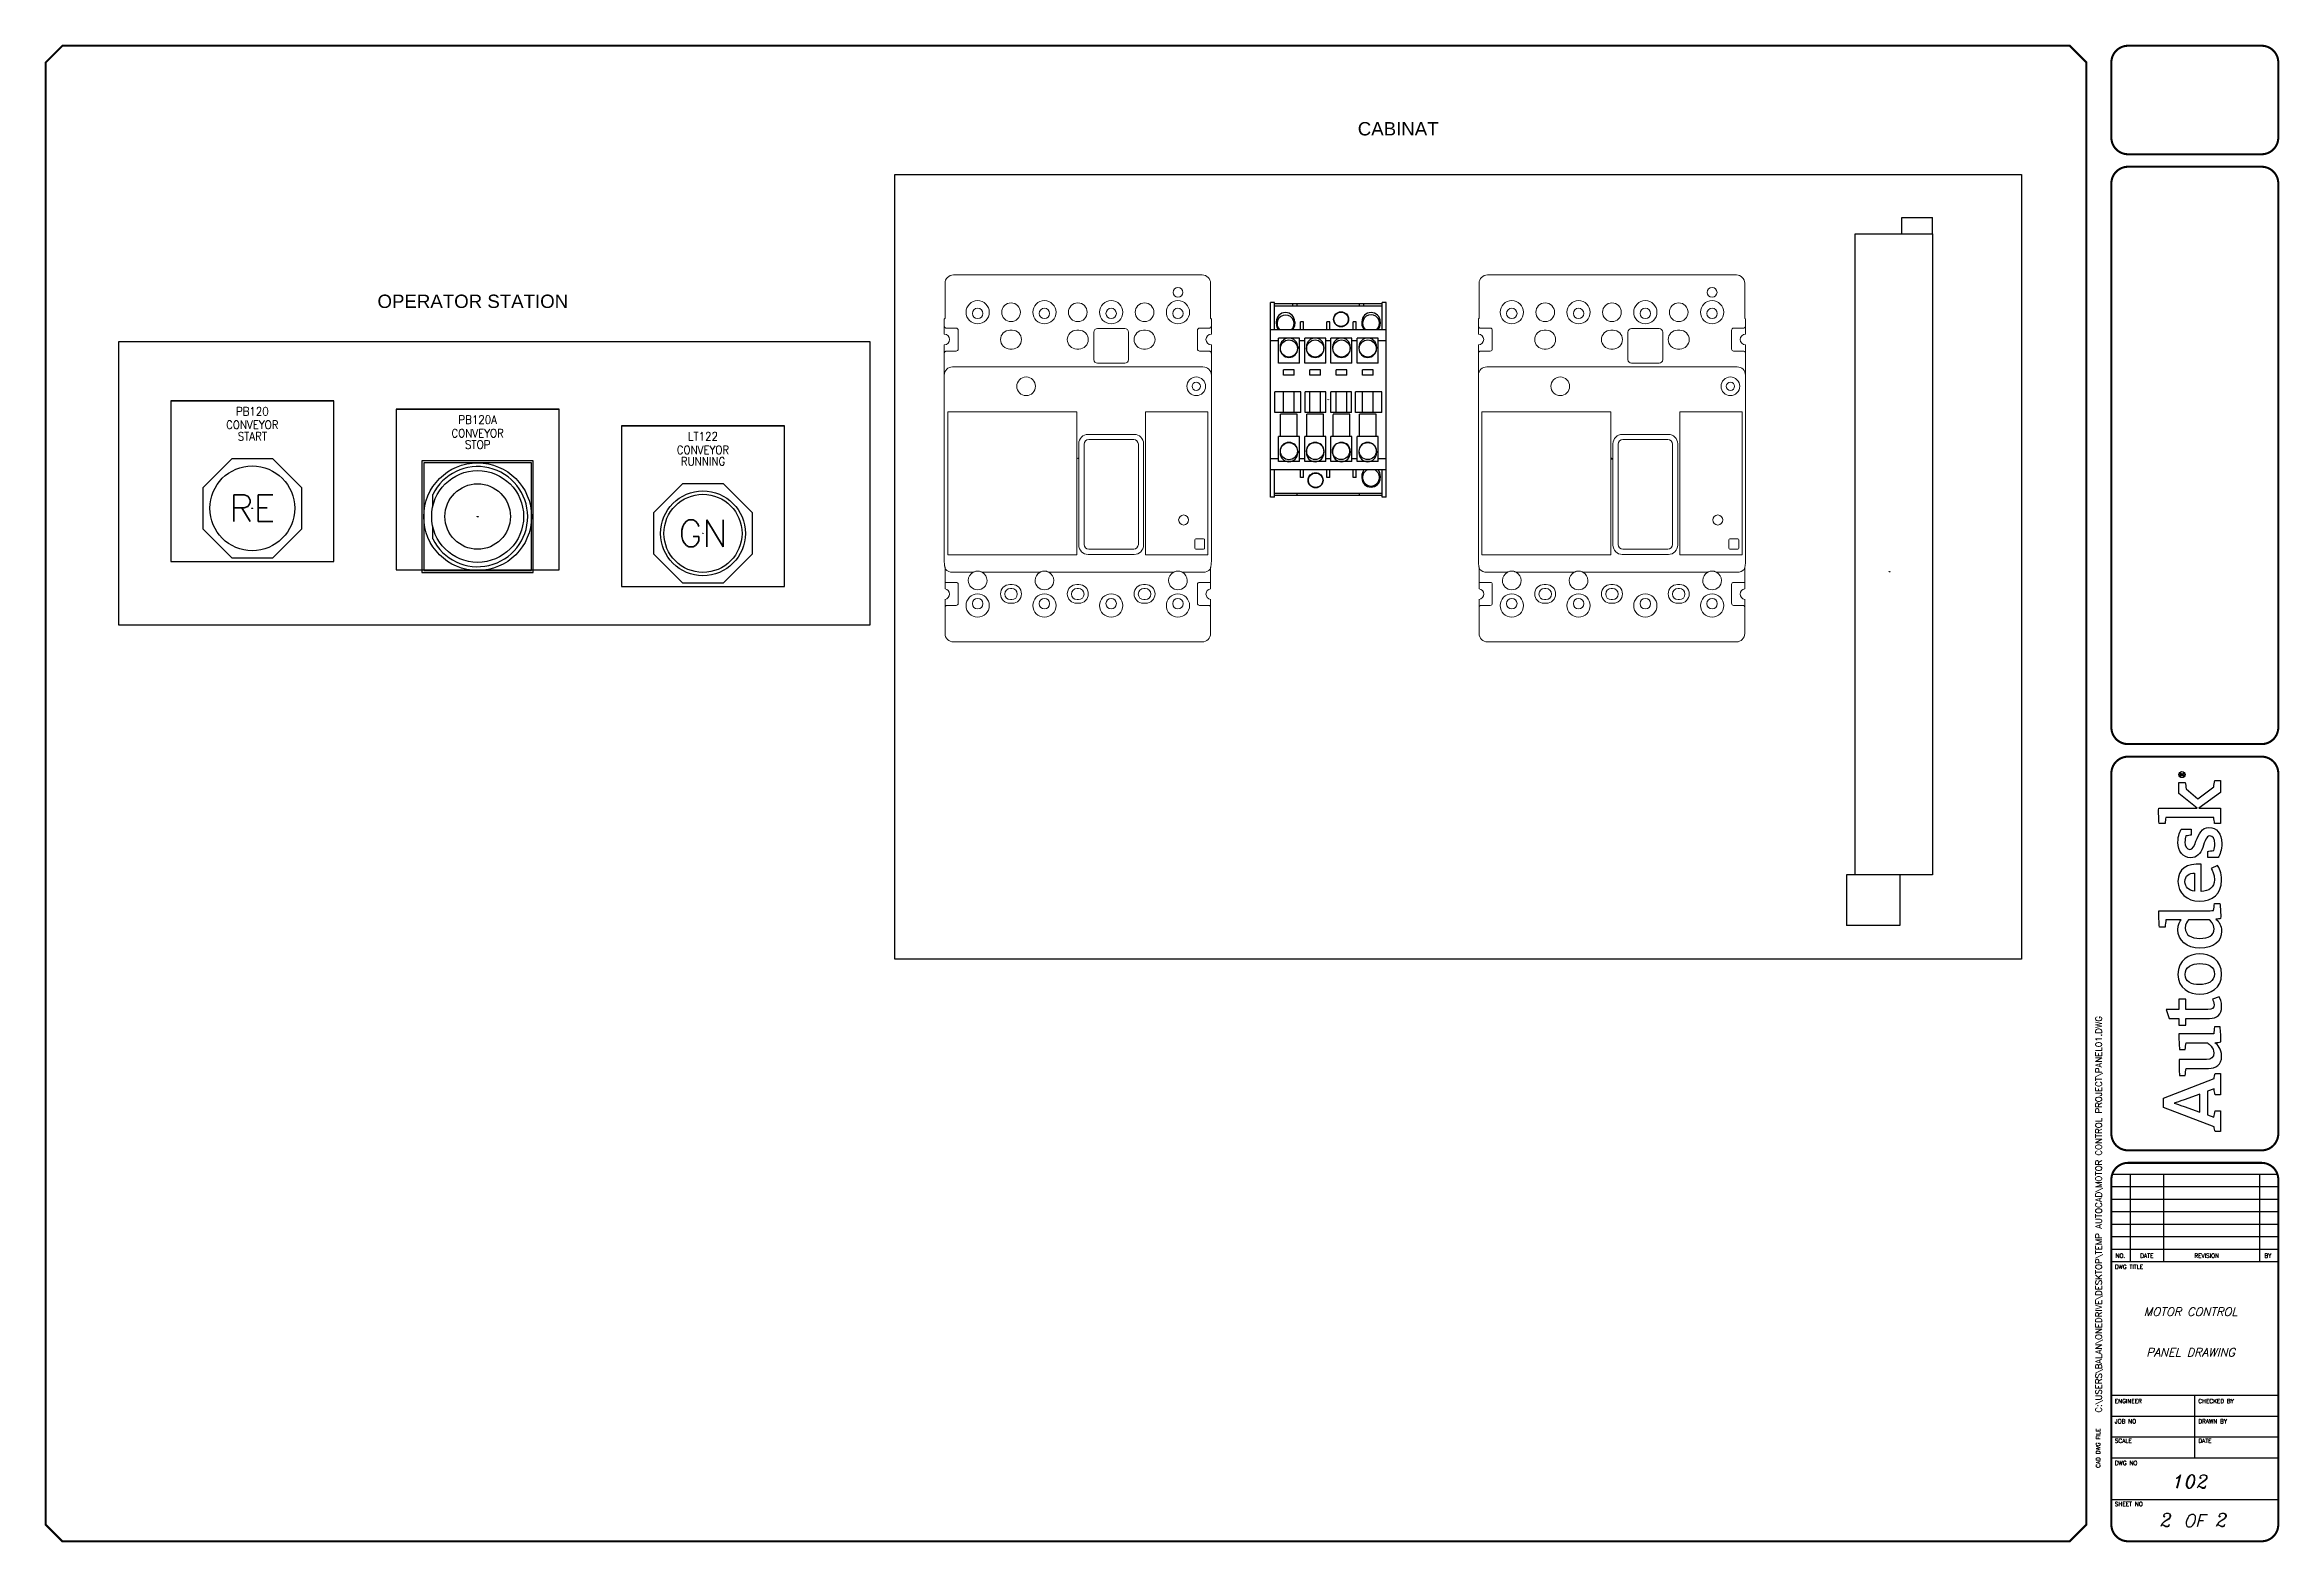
# Model space of a CAD drawing. Header units: inches. Extents: x 0 to 33.5, y 0 to 22.4.
import ezdxf
from ezdxf.enums import TextEntityAlignment as Align

# ---------------------------------------------------------------- set-up
doc = ezdxf.new("R2010")
doc.units = ezdxf.units.IN
doc.header["$MEASUREMENT"] = 0
for name, color, linetype in [('LAYER_1', 160, 'Continuous'), ('PMISC', 7, 'Continuous'), ('PNPD', 7, 'Continuous'), ('PNPG', 72, 'Continuous'), ('PNPT', 7, 'Continuous'), ('PRTG', 130, 'Continuous'), ('PSYMS', 7, 'Continuous'), ('PTAG', 150, 'Continuous'), ('SYMS', 7, 'Continuous'), ('TITLE', 7, 'Continuous')]:
    doc.layers.add(name, color=color, linetype=linetype)
doc.styles.add('ITALIC', font='ITALIC')
doc.styles.add('SIMPLEX', font='SIMPLEX')
doc.styles.get("Standard").update_dxf_attribs({"font": 'arial.ttf'})
doc.styles.add('WD', font='romans.shx')

# ---------------------------------------------------------------- blocks, each defined once
blk = doc.blocks.new('AI9-BLK2')
at = {"layer": 'LAYER_1', "color": 7}
blk.add_circle((0, 0), 2.03, dxfattribs=at)
blk.add_open_spline([(1.7, 0), (1.7, -1), (1, -1.8), (0, -1.8), (-1, -1.8), (-1.7, -1), (-1.7, 0), (-1.7, 1), (-1, 1.8), (0, 1.8), (1, 1.8), (1.7, 1), (1.7, 0)], degree=3, knots=[0, 0, 0, 0, 1, 1, 1, 2, 2, 2, 3, 3, 3, 4, 4, 4, 4], dxfattribs=at)
blk = doc.blocks.new('AI9-BLK1')
at = {"layer": 'LAYER_1', "color": 7}
for points, knots in [([(0.7, -1.1), (0.7, -1.1), (0.2, -0.4), (0.2, -0.4), (0.1, -0.2), (0, -0.2), (-0.1, -0.1), (0.3, 0), (0.5, 0.2), (0.5, 0.5), (0.5, 0.8), (0.3, 1.1), (-0.2, 1.1), (-0.2, 1.1), (-0.8, 1.1), (-0.8, 1.1), (-0.8, 1.1), (-0.8, -1.1), (-0.8, -1.1), (-0.8, -1.1), (-0.5, -1.1), (-0.5, -1.1), (-0.5, -1.1), (-0.5, -0.1), (-0.5, -0.1), (-0.4, -0.1), (-0.3, -0.2), (-0.2, -0.3), (-0.2, -0.3), (0.3, -1.1), (0.3, -1.1), (0.3, -1.1), (0.7, -1.1), (0.7, -1.1)], [0, 0, 0, 0, 1, 1, 1, 2, 2, 2, 3, 3, 3, 4, 4, 4, 5, 5, 5, 6, 6, 6, 7, 7, 7, 8, 8, 8, 9, 9, 9, 10, 10, 10, 11, 11, 11, 11]), ([(0.2, 0.5), (0.2, 0.2), (-0.1, 0.1), (-0.3, 0.1), (-0.3, 0.1), (-0.5, 0.1), (-0.5, 0.1), (-0.5, 0.1), (-0.5, 0.8), (-0.5, 0.8), (-0.5, 0.8), (-0.2, 0.8), (-0.2, 0.8), (0.1, 0.8), (0.2, 0.7), (0.2, 0.5)], [0, 0, 0, 0, 1, 1, 1, 2, 2, 2, 3, 3, 3, 4, 4, 4, 5, 5, 5, 5])]:
    blk.add_open_spline(points, degree=3, knots=knots, dxfattribs=at)
blk = doc.blocks.new('LOGO')
for points, knots in [([(35.2, 4.3), (35.2, 4.3), (22.1, 38.1), (22.1, 38.1), (22.1, 38.1), (16.1, 38.1), (16.1, 38.1), (16.1, 38.1), (3.2, 4.3), (3.2, 4.3), (2.2, 4.2), (0.9, 4), (0, 3.7), (0, 3.7), (0, 0), (0, 0), (0, 0), (13.7, 0), (13.7, 0), (13.7, 0), (13.7, 3.7), (13.7, 3.7), (12.4, 4), (10.9, 4.3), (9.5, 4.4), (9.5, 4.4), (11.1, 8.8), (11.1, 8.8), (11.1, 8.8), (26.8, 8.8), (26.8, 8.8), (26.8, 8.8), (28.4, 4.3), (28.4, 4.3), (27, 4.2), (25.8, 4), (24.5, 3.7), (24.5, 3.7), (24.5, 0), (24.5, 0), (24.5, 0), (38.7, 0), (38.7, 0), (38.7, 0), (38.7, 3.7), (38.7, 3.7), (37.9, 3.9), (36, 4.3), (35.2, 4.3)], [0, 0, 0, 0, 1, 1, 1, 2, 2, 2, 3, 3, 3, 4, 4, 4, 5, 5, 5, 6, 6, 6, 7, 7, 7, 8, 8, 8, 9, 9, 9, 10, 10, 10, 11, 11, 11, 12, 12, 12, 13, 13, 13, 14, 14, 14, 15, 15, 15, 16, 16, 16, 16]), ([(12.8, 13.8), (12.8, 13.8), (16.6, 24.3), (16.6, 24.3), (17.8, 27.5), (18.2, 28.8), (18.8, 30.9), (18.8, 30.9), (18.9, 30.9), (18.9, 30.9), (19.6, 28.9), (20, 27.5), (21.1, 24.3), (21.1, 24.3), (24.9, 13.8), (24.9, 13.8), (24.9, 13.8), (12.8, 13.8), (12.8, 13.8)], [0, 0, 0, 0, 1, 1, 1, 2, 2, 2, 3, 3, 3, 4, 4, 4, 5, 5, 5, 6, 6, 6, 6]), ([(70.8, 23.1), (70.8, 23.1), (70.8, 27.7), (70.8, 27.7), (70.8, 27.7), (75.3, 27.7), (75.3, 27.7), (75.3, 27.7), (75.3, 34.3), (75.3, 34.3), (75.3, 34.3), (81.3, 36.2), (81.3, 36.2), (81.3, 36.2), (81.3, 27.7), (81.3, 27.7), (81.3, 27.7), (88, 27.7), (88, 27.7), (88, 27.7), (88, 23.1), (88, 23.1), (88, 23.1), (81.3, 23.1), (81.3, 23.1), (81.3, 23.1), (81.3, 8.4), (81.3, 8.4), (81.3, 5.6), (82.1, 4.3), (84.3, 4.3), (86, 4.3), (87.5, 5.1), (88, 5.5), (88, 5.5), (89.7, 0.9), (89.7, 0.9), (88.7, 0.3), (86.5, -0.7), (83.2, -0.7), (77.6, -0.7), (75.3, 2.4), (75.3, 7.4), (75.3, 7.4), (75.3, 23.1), (75.3, 23.1), (75.3, 23.1), (70.8, 23.1), (70.8, 23.1)], [0, 0, 0, 0, 1, 1, 1, 2, 2, 2, 3, 3, 3, 4, 4, 4, 5, 5, 5, 6, 6, 6, 7, 7, 7, 8, 8, 8, 9, 9, 9, 10, 10, 10, 11, 11, 11, 12, 12, 12, 13, 13, 13, 14, 14, 14, 15, 15, 15, 16, 16, 16, 16]), ([(147.1, 4.7), (147.1, 5.4), (147, 6.1), (147, 6.9), (147, 6.9), (147, 41.1), (147, 41.1), (143.4, 41.2), (139.3, 41), (136.1, 40.7), (136.1, 40.7), (136.1, 37), (136.1, 37), (137.7, 36.8), (139.6, 36.6), (141, 36.4), (141, 36.4), (141, 36.4), (141, 36.4), (141, 36.4), (141, 26.2), (141, 26.2), (140, 27.1), (138, 28.4), (134.3, 28.4), (127.3, 28.4), (122, 22.6), (122, 13.8), (122, 4.5), (126.6, -0.7), (133.4, -0.7), (137.1, -0.7), (139.6, 1.1), (141.3, 3.1), (141.3, 2.1), (141.6, 0.6), (141.8, 0), (145.2, -0.2), (148.7, 0.1), (151.7, 0.4), (151.7, 0.4), (151.7, 4.1), (151.7, 4.1), (150.2, 4.2), (148.4, 4.5), (147.1, 4.7)], [0, 0, 0, 0, 1, 1, 1, 2, 2, 2, 3, 3, 3, 4, 4, 4, 5, 5, 5, 6, 6, 6, 7, 7, 7, 8, 8, 8, 9, 9, 9, 10, 10, 10, 11, 11, 11, 12, 12, 12, 13, 13, 13, 14, 14, 14, 15, 15, 15, 15]), ([(229.4, 4.6), (229.4, 4.6), (221.5, 15.2), (221.5, 15.2), (221.5, 15.2), (228, 23), (228, 23), (229.4, 23.1), (231.3, 23.3), (232.4, 23.6), (232.4, 23.6), (232.4, 27.7), (232.4, 27.7), (232.4, 27.7), (225, 27.7), (225, 27.7), (225, 27.7), (215.2, 15.6), (215.2, 15.6), (215.2, 15.6), (215.2, 41.2), (215.2, 41.2), (211.8, 41.3), (208.2, 41.2), (205.1, 40.9), (205.1, 40.9), (205.1, 36.9), (205.1, 36.9), (206.5, 36.8), (208, 36.6), (209.1, 36.5), (209.1, 36.5), (209.1, 4.5), (209.1, 4.5), (207.8, 4.4), (206.3, 4.2), (205.1, 4), (205.1, 4), (205.1, 0), (205.1, 0), (205.1, 0), (215.2, 0), (215.2, 0), (215.2, 0), (215.2, 14.5), (215.2, 14.5), (215.2, 14.5), (225.6, 0), (225.6, 0), (225.6, 0), (233.7, 0), (233.7, 0), (233.7, 0), (233.7, 3.8), (233.7, 3.8), (232.2, 4.2), (230.6, 4.4), (229.4, 4.6)], [0, 0, 0, 0, 1, 1, 1, 2, 2, 2, 3, 3, 3, 4, 4, 4, 5, 5, 5, 6, 6, 6, 7, 7, 7, 8, 8, 8, 9, 9, 9, 10, 10, 10, 11, 11, 11, 12, 12, 12, 13, 13, 13, 14, 14, 14, 15, 15, 15, 16, 16, 16, 17, 17, 17, 18, 18, 18, 19, 19, 19, 19]), ([(59.7, -0.1), (59.5, 0.6), (59.2, 2.6), (59.1, 3.8), (57.8, 2), (54.9, -0.7), (50.2, -0.7), (44.2, -0.7), (42, 3.1), (42, 8.1), (42, 8.1), (42, 22.9), (42, 22.9), (40.6, 23.2), (38.8, 23.4), (37.3, 23.5), (37.3, 23.5), (37.3, 27.3), (37.3, 27.3), (40.3, 27.6), (44.4, 27.8), (48, 27.6), (48, 27.6), (48, 9.3), (48, 9.3), (48, 6.2), (49.1, 4.5), (52.3, 4.5), (55.8, 4.5), (58.4, 7.9), (59, 8.6), (59, 8.6), (59, 23), (59, 23), (57.8, 23.2), (56, 23.4), (54.6, 23.5), (54.6, 23.5), (54.6, 27.3), (54.6, 27.3), (57.6, 27.7), (61.5, 27.8), (65, 27.7), (65, 27.7), (65, 4.6), (65, 4.6), (66.3, 4.4), (68.1, 4.2), (69.6, 4.1), (69.6, 4.1), (69.6, 0.3), (69.6, 0.3), (66.7, 0), (63, -0.2), (59.7, -0.1)], [0, 0, 0, 0, 1, 1, 1, 2, 2, 2, 3, 3, 3, 4, 4, 4, 5, 5, 5, 6, 6, 6, 7, 7, 7, 8, 8, 8, 9, 9, 9, 10, 10, 10, 11, 11, 11, 12, 12, 12, 13, 13, 13, 14, 14, 14, 15, 15, 15, 16, 16, 16, 17, 17, 17, 18, 18, 18, 18]), ([(104.8, -0.7), (95.2, -0.7), (91.4, 7), (91.4, 13.8), (91.4, 20.6), (95.1, 28.4), (104.6, 28.4), (114.1, 28.4), (118.3, 20.8), (118.3, 14), (118.3, 7.2), (114.2, -0.7), (104.8, -0.7)], [0, 0, 0, 0, 1, 1, 1, 2, 2, 2, 3, 3, 3, 4, 4, 4, 4]), ([(104.5, 23.6), (99.6, 23.6), (97.8, 19.5), (97.8, 14), (97.8, 8.5), (99.9, 4.1), (104.8, 4.1), (109.8, 4.1), (111.8, 8.2), (111.8, 13.8), (111.8, 19.3), (109.5, 23.6), (104.5, 23.6)], [0, 0, 0, 0, 1, 1, 1, 2, 2, 2, 3, 3, 3, 4, 4, 4, 4]), ([(141, 7.6), (140.3, 6.7), (138.2, 4.3), (135, 4.3), (130.5, 4.3), (128.5, 8.1), (128.5, 13.8), (128.5, 19.6), (130.9, 23.5), (135.4, 23.5), (138.3, 23.5), (139.9, 22.3), (141, 21.3), (141, 21.3), (141, 7.6), (141, 7.6)], [0, 0, 0, 0, 1, 1, 1, 2, 2, 2, 3, 3, 3, 4, 4, 4, 5, 5, 5, 5]), ([(167.6, 4.1), (171.4, 4.1), (173.8, 5.5), (175, 6.2), (175, 6.2), (177.1, 2.1), (177.1, 2.1), (175.5, 1.1), (172.6, -0.7), (167.2, -0.7), (158.2, -0.7), (153.3, 5.5), (153.3, 14), (153.3, 22.5), (158.9, 28.4), (166.4, 28.4), (174.6, 28.4), (178.7, 22.5), (177.9, 12.9), (177.9, 12.9), (159.8, 12.9), (159.8, 12.9), (160, 7.9), (162.3, 4.1), (167.6, 4.1)], [0, 0, 0, 0, 1, 1, 1, 2, 2, 2, 3, 3, 3, 4, 4, 4, 5, 5, 5, 6, 6, 6, 7, 7, 7, 8, 8, 8, 8]), ([(172, 17.3), (171.9, 20.8), (170.4, 23.7), (166.3, 23.7), (162.6, 23.7), (160.6, 21.2), (159.9, 17.3), (159.9, 17.3), (172, 17.3), (172, 17.3)], [0, 0, 0, 0, 1, 1, 1, 2, 2, 2, 3, 3, 3, 3]), ([(193.3, 16.4), (190.2, 17.6), (187.8, 18.3), (187.8, 20.5), (187.8, 22.6), (189.9, 23.7), (192.6, 23.7), (194.1, 23.7), (195.6, 23.5), (196.8, 23.1), (196.9, 21.9), (197.1, 20.1), (197.3, 19.6), (197.3, 19.6), (201.3, 19.6), (201.3, 19.6), (201.3, 19.6), (201.3, 26.1), (201.3, 26.1), (200.2, 26.8), (197.1, 28.4), (192.4, 28.4), (186.5, 28.4), (182.2, 25), (182.2, 20.1), (182.2, 15.7), (184.9, 13.4), (189.1, 11.9), (193.4, 10.4), (196.7, 9.3), (196.7, 7.2), (196.7, 5.1), (195, 3.9), (191.4, 3.9), (189.9, 3.9), (188.1, 4.1), (187, 4.6), (186.9, 5.9), (186.6, 7.8), (186.3, 8.4), (186.3, 8.4), (182.3, 8.4), (182.3, 8.4), (182.3, 8.4), (182.3, 1.6), (182.3, 1.6), (182.3, 1.6), (182.3, 1.6), (182.3, 1.6), (184.1, 0.5), (187.5, -0.8), (191.8, -0.8), (198.3, -0.8), (202.4, 2.6), (202.4, 7.8), (202.4, 12.5), (197.8, 14.6), (193.3, 16.4)], [0, 0, 0, 0, 1, 1, 1, 2, 2, 2, 3, 3, 3, 4, 4, 4, 5, 5, 5, 6, 6, 6, 7, 7, 7, 8, 8, 8, 9, 9, 9, 10, 10, 10, 11, 11, 11, 12, 12, 12, 13, 13, 13, 14, 14, 14, 15, 15, 15, 16, 16, 16, 17, 17, 17, 18, 18, 18, 19, 19, 19, 19])]:
    blk.add_open_spline(points, degree=3, knots=knots)
for name, p in [('AI9-BLK2', (237.6, 25.7)), ('AI9-BLK1', (237.8, 25.7))]:
    blk.add_blockref(name, p)
blk = doc.blocks.new('NO_NUM_acade_title')
at = {"layer": 'TITLE'}
for p, q in [((30.594, 22.177), (30.594, 20.781)), ((30.969, 5.531), (33.469, 5.531)), ((31.25, 5.531), (31.25, 4.219)), ((31.75, 5.531), (31.75, 4.219)), ((33.188, 5.531), (33.188, 4.219)), ((30.969, 5.344), (33.469, 5.344)), ((30.969, 5.156), (33.469, 5.156)), ((30.969, 4.969), (33.469, 4.969)), ((30.969, 4.781), (33.469, 4.781)), ((30.969, 4.594), (33.469, 4.594)), ((30.969, 4.406), (33.469, 4.406)), ((30.969, 4.219), (33.469, 4.219)), ((30.594, 0.281), (30.594, 2.214)), ((30.969, 2.219), (33.469, 2.219)), ((32.219, 1.281), (32.219, 2.219)), ((30.969, 1.906), (33.469, 1.906)), ((30.969, 1.594), (33.469, 1.594)), ((30.969, 1.281), (33.469, 1.281)), ((30.969, 0.656), (33.469, 0.656))]:
    blk.add_line(p, q, dxfattribs=at)
at = {"layer": 'TITLE', "const_width": 0.0312}
blk.add_lwpolyline([(30.594, 0.281), (30.594, 22.177), (30.344, 22.427), (0.281, 22.427), (0.031, 22.177), (0.031, 0.281), (0.281, 0.031), (30.344, 0.031)], close=True, dxfattribs=at)
for points in [[(31.219, 22.427, 0.414214), (30.969, 22.177, 0.414214)], [(33.469, 22.177, 0.414214), (33.219, 22.427, 0.414214)], [(30.969, 21.052, 0.414214), (31.219, 20.802, 0.414214)], [(33.219, 20.802, 0.414214), (33.469, 21.052, 0.414214)], [(31.219, 20.615, 0.414214), (30.969, 20.365, 0.414214)], [(33.469, 20.365, 0.414214), (33.219, 20.615, 0.414214)], [(30.969, 12.219, 0.414214), (31.219, 11.969, 0.414214)], [(33.219, 11.969, 0.414214), (33.469, 12.219, 0.414214)], [(31.219, 11.781, 0.414214), (30.969, 11.531, 0.414214)], [(33.469, 11.531, 0.414214), (33.219, 11.781, 0.414214)], [(30.969, 6.135, 0.414214), (31.219, 5.885, 0.414214)], [(33.219, 5.885, 0.414214), (33.469, 6.135, 0.414214)], [(31.219, 5.698, 0.414214), (30.969, 5.448, 0.414214)], [(33.469, 5.448, 0.414214), (33.219, 5.698, 0.414214)], [(30.969, 0.281, 0.414214), (31.219, 0.031, 0.414214)], [(33.219, 0.031, 0.414214), (33.469, 0.281, 0.414214)]]:
    blk.add_lwpolyline(points, format="xyb", dxfattribs=at)
for points in [[(33.219, 22.427), (31.219, 22.427)], [(30.969, 22.177), (30.969, 21.052)], [(33.469, 22.177), (33.469, 21.052)], [(33.219, 20.802), (31.219, 20.802)], [(33.219, 20.615), (31.219, 20.615)], [(30.969, 20.365), (30.969, 12.219)], [(33.469, 20.365), (33.469, 12.219)], [(31.219, 11.969), (33.219, 11.969)], [(31.219, 11.781), (33.219, 11.781)], [(31.219, 5.885), (33.219, 5.885)], [(31.219, 5.698), (33.219, 5.698)], [(30.969, 5.448), (30.969, 0.281)], [(33.469, 5.448), (33.469, 0.281)], [(31.219, 0.031), (33.219, 0.031)]]:
    blk.add_lwpolyline(points, dxfattribs=at)
at = {"layer": 'TITLE', "color": 7, "const_width": 0.0312}
for points in [[(30.969, 11.531), (30.969, 6.135)], [(33.469, 11.531), (33.469, 6.135)]]:
    blk.add_lwpolyline(points, dxfattribs=at)
at = {"xscale": 0.02250000000000085, "yscale": 0.02250000000000085, "zscale": 0.02250000000000085, "rotation": 90}
blk.add_blockref('LOGO', (32.605, 6.167), dxfattribs=at)
at = {"layer": 'TITLE', "color": 1, "style": 'SIMPLEX'}
for s, p in [('DWG TITLE', (31.021, 4.109)), ('ENGINEER', (31.021, 2.099)), ('CHECKED BY', (32.271, 2.099)), ('JOB NO', (31.021, 1.797)), ('DRAWN BY', (32.271, 1.797)), ('SCALE', (31.021, 1.505)), ('DATE', (32.271, 1.505)), ('DWG NO', (31.021, 1.172)), ('SHEET NO', (31.021, 0.557))]:
    blk.add_text(s, height=0.0625, dxfattribs=at).set_placement(p)
at = {"layer": 'TITLE', "color": 1}
for s, height, style, p in [('NO.', 0.0625, 'SIMPLEX', (31.104, 4.307)), ('DATE', 0.0625, 'SIMPLEX', (31.5, 4.307)), ('REVISION', 0.0625, 'SIMPLEX', (32.396, 4.307)), ('BY', 0.0625, 'SIMPLEX', (33.313, 4.307)), ('OF', 0.1875, 'ITALIC', (32.208, 0.339))]:
    blk.add_text(s, height=height, dxfattribs=dict(at, style=style)).set_placement(p, align=Align.MIDDLE)
at = {"layer": 'TITLE', "color": 1, "style": 'SIMPLEX'}
blk.add_text('CAD DWG FILE', height=0.0625, rotation=90, dxfattribs=at).set_placement((30.802, 1.13))
at = {"layer": 'TITLE', "color": 1, "style": 'ITALIC'}
for tag, height, p in [('TITLE#1', 0.125, (32.156, 3.406)), ('TITLE#2', 0.125, (32.156, 3.204)), ('TITLE#3', 0.125, (32.156, 3.001)), ('TITLE#4', 0.125, (32.156, 2.799)), ('DWG#', 0.2, (32.156, 0.826))]:
    blk.add_attdef(tag, text='', height=height, dxfattribs=at).set_placement(p, align=Align.CENTER)
at = {"layer": 'TITLE', "color": 1, "style": 'SIMPLEX'}
blk.add_attdef('CAD#', (30.826, 1.958), '', height=0.0938, rotation=90, dxfattribs=at)
at = {"layer": 'TITLE', "color": 1}
for tag, p, height, style in [('ENGINEER', (31.237, 1.958), 0.0938, 'ITALIC'), ('CHKDBY', (32.424, 1.958), 0.0938, 'ITALIC'), ('JOB#', (31.464, 1.644), 0.0938, 'SIMPLEX'), ('DRAWNBY', (32.494, 1.644), 0.0938, 'ITALIC'), ('SCALE', (31.353, 1.344), 0.0938, 'SIMPLEX'), ('DATE', (32.408, 1.344), 0.0938, 'SIMPLEX'), ('SHTS', (32.532, 0.25), 0.2, 'ITALIC')]:
    blk.add_attdef(tag, p, '', height=height, dxfattribs=dict(at, style=style))
at = {"layer": 'TITLE', "color": 1, "style": 'ITALIC'}
blk.add_attdef('SH#', text='', height=0.2, dxfattribs=at).set_placement((31.881, 0.25), align=Align.RIGHT)
at = {"layer": 'TITLE', "color": 7, "flags": 9}
blk.add_attdef('WD_TB', (31.219, 0.031), '', height=0.125, dxfattribs=at)
blk = doc.blocks.new('ABPB3R')
for p, q in [((-0.307, 0.742), (-0.742, 0.307)), ((0.307, 0.742), (-0.307, 0.742)), ((0.742, 0.307), (0.307, 0.742)), ((-0.742, 0.307), (-0.742, -0.307)), ((0.742, -0.307), (0.742, 0.307)), ((-0.742, -0.307), (-0.307, -0.742)), ((0.307, -0.742), (0.742, -0.307)), ((-0.307, -0.742), (0.307, -0.742))]:
    blk.add_line(p, q)
blk.add_circle((0, 0), 0.635)
at = {"style": 'WD'}
blk.add_attdef('COLOR', text='', height=0.4, dxfattribs=at).set_placement((0, 0), align=Align.MIDDLE)
blk = doc.blocks.new('ABPHA010')
for p, q in [((-0.834, 0.834), (-0.834, -0.834)), ((0.834, 0.834), (-0.834, 0.834)), ((-0.808, 0.807), (-0.808, 0)), ((0, 0.807), (-0.808, 0.807)), ((0.807, 0.807), (0, 0.807)), ((0.807, 0), (0.807, 0.807)), ((0.834, -0.834), (0.834, 0.834)), ((-0.673, 0.142), (-0.673, 0.33)), ((-0.808, 0), (-0.808, -0.808)), ((-0.673, -0.331), (-0.673, -0.136)), ((0.807, -0.808), (0.807, 0)), ((-0.834, -0.834), (0.834, -0.834)), ((-0.808, -0.808), (0, -0.808)), ((0, -0.808), (0.807, -0.808))]:
    blk.add_line(p, q)
for centre, radius in [((0, 0), 0.807), ((0, 0.003), 0.688), ((0, 0.002), 0.49)]:
    blk.add_circle(centre, radius)
blk.add_arc((0, 0), 0.75, 206.1442, 153.8558)
blk = doc.blocks.new('ABLT3G')
for p, q in [((-0.307, 0.742), (-0.742, 0.307)), ((0.307, 0.742), (-0.307, 0.742)), ((0.742, 0.307), (0.307, 0.742)), ((-0.742, 0.307), (-0.742, -0.307)), ((0.742, -0.307), (0.742, 0.307)), ((-0.742, -0.307), (-0.307, -0.742)), ((0.307, -0.742), (0.742, -0.307)), ((-0.307, -0.742), (0.307, -0.742))]:
    blk.add_line(p, q)
for radius in [0.635, 0.585]:
    blk.add_circle((0, 0), radius)
at = {"style": 'WD'}
blk.add_attdef('COLOR', text='', height=0.4, dxfattribs=at).set_placement((0, 0), align=Align.MIDDLE)
blk = doc.blocks.new('NPAB8HA')
for p, q in [((1.219, 1.609), (-1.219, 1.609)), ((-1.219, 1.609), (-1.219, -0.797)), ((-1.219, 1.609), (1.219, 1.609)), ((1.219, -0.797), (1.219, 1.609)), ((-1.219, -0.797), (1.219, -0.797))]:
    blk.add_line(p, q)
at = {"style": 'WD'}
for tag, height, width, flags, p in [('P_TAG1', 0.125, 0.9, 8, (0, 1.39)), ('DESC1', 0.125, 0.9, 8, (0, 1.188)), ('DESC2', 0.125, 0.9, 8, (0.001, 1.016)), ('MFG', 0.01, 0.9, 9, (0.328, 1)), ('DESC3', 0.125, 0.9, 8, (0.001, 0.844)), ('POS2', 0.1, 0.7, 8, (0.001, 0.703)), ('ASSYCODE', 0.01, 0.9, 9, (0.328, 0.969)), ('CAT', 0.01, 0.9, 9, (0.328, 0.984))]:
    blk.add_attdef(tag, text='', height=height, dxfattribs=dict(at, width=width, flags=flags)).set_placement(p, align=Align.CENTER)
at = {"style": 'WD', "width": 0.7, "flags": 8}
blk.add_attdef('POS1', text='', height=0.1, dxfattribs=at).set_placement((-0.311, 0.578), align=Align.RIGHT)
blk.add_attdef('POS3', (0.314, 0.578), '', height=0.1, dxfattribs=at)
blk = doc.blocks.new('abesx180')
at = {"lineweight": 0}
for p, q in [((0, 5.37), (0, 4.849)), ((0, 5.37), (0, 4.849)), ((3.853, 5.495), (0.125, 5.495)), ((3.853, 5.495), (0.125, 5.495)), ((3.978, 4.849), (3.978, 5.37)), ((3.978, 4.849), (3.978, 5.37)), ((-0.01, 4.839), (-0.011, 4.839)), ((-0.011, 4.729), (-0.011, 4.839)), ((-0.011, 4.729), (-0.011, 4.839)), ((-0.011, 4.65), (-0.011, 4.729)), ((-0.011, 4.65), (-0.011, 4.729)), ((0.02, 4.698), (0.167, 4.698)), ((0.02, 4.698), (0.167, 4.698)), ((2.284, 4.692), (2.694, 4.692)), ((2.284, 4.692), (2.694, 4.692)), ((3.958, 4.698), (3.811, 4.698)), ((3.958, 4.698), (3.811, 4.698)), ((3.989, 4.839), (3.988, 4.839)), ((3.989, 4.839), (3.989, 4.729)), ((3.989, 4.839), (3.989, 4.729)), ((3.989, 4.729), (3.989, 4.65)), ((3.989, 4.729), (3.989, 4.65)), ((-0.011, 4.608), (-0.011, 4.65)), ((-0.011, 4.608), (-0.011, 4.65)), ((-0.011, 4.407), (-0.011, 4.448)), ((-0.011, 4.407), (-0.011, 4.448)), ((-0.011, 4.325), (-0.011, 4.407)), ((-0.011, 4.325), (-0.011, 4.407)), ((0.02, 4.354), (0.167, 4.354)), ((0.02, 4.354), (0.167, 4.354)), ((0.197, 4.668), (0.197, 4.384)), ((0.197, 4.668), (0.197, 4.384)), ((1.005, 4.667), (0.973, 4.667)), ((0.973, 4.385), (1.005, 4.385)), ((2.005, 4.667), (1.973, 4.667)), ((1.973, 4.385), (2.005, 4.385)), ((2.229, 4.227), (2.229, 4.637)), ((2.229, 4.227), (2.229, 4.637)), ((2.749, 4.637), (2.749, 4.227)), ((2.749, 4.637), (2.749, 4.227)), ((3.005, 4.667), (2.973, 4.667)), ((2.973, 4.385), (3.005, 4.385)), ((3.781, 4.384), (3.781, 4.668)), ((3.781, 4.384), (3.781, 4.668)), ((3.958, 4.354), (3.811, 4.354)), ((3.958, 4.354), (3.811, 4.354)), ((3.989, 4.65), (3.989, 4.608)), ((3.989, 4.65), (3.989, 4.608)), ((3.989, 4.448), (3.989, 4.407)), ((3.989, 4.448), (3.989, 4.407)), ((3.989, 4.407), (3.989, 4.325)), ((3.989, 4.407), (3.989, 4.325)), ((-0.011, 4.325), (-0.011, 4.323)), ((-0.011, 4.325), (-0.011, 4.325)), ((-0.011, 4.325), (-0.011, 4.323)), ((-0.011, 4.325), (-0.011, 4.325)), ((-0.011, 4.323), (-0.011, 4.103)), ((-0.011, 4.323), (-0.011, 4.103)), ((3.864, 4.118), (0.114, 4.118)), ((3.864, 4.118), (0.114, 4.118)), ((2.694, 4.172), (2.284, 4.172)), ((2.694, 4.172), (2.284, 4.172)), ((3.989, 4.323), (3.989, 4.325)), ((3.989, 4.325), (3.989, 4.325)), ((3.989, 4.323), (3.989, 4.325)), ((3.989, 4.325), (3.989, 4.325)), ((3.989, 4.103), (3.989, 4.323)), ((3.989, 4.103), (3.989, 4.323)), ((-0.011, 3.993), (-0.011, 1.198)), ((-0.011, 3.993), (-0.011, 1.198)), ((3.989, 1.198), (3.989, 3.993)), ((3.989, 1.198), (3.989, 3.993)), ((0.041, 3.443), (0.041, 1.301)), ((1.973, 3.443), (0.041, 3.443)), ((0.041, 3.443), (0.041, 1.301)), ((1.973, 3.443), (0.041, 3.443)), ((1.973, 1.301), (1.973, 3.443)), ((1.973, 1.301), (1.973, 3.443)), ((3.937, 3.443), (3.005, 3.443)), ((3.005, 3.443), (3.005, 1.301)), ((3.937, 3.443), (3.005, 3.443)), ((3.005, 3.443), (3.005, 1.301)), ((3.937, 1.301), (3.937, 3.443)), ((3.937, 1.301), (3.937, 3.443)), ((2.144, 3.107), (2.834, 3.107)), ((2.144, 3.107), (2.834, 3.107)), ((2.152, 3.03), (2.826, 3.03)), ((2.004, 1.449), (2.004, 2.967)), ((2.004, 1.449), (2.004, 2.967)), ((2.082, 1.458), (2.082, 2.959)), ((2.896, 2.959), (2.896, 1.458)), ((2.974, 2.967), (2.974, 1.449)), ((2.974, 2.967), (2.974, 1.449)), ((2.826, 1.388), (2.152, 1.388)), ((3.741, 1.528), (3.741, 1.402)), ((3.873, 1.544), (3.757, 1.544)), ((3.757, 1.386), (3.873, 1.386)), ((3.889, 1.402), (3.889, 1.528)), ((3.889, 1.402), (3.889, 1.528)), ((0, 1.114), (0, 0.896)), ((0, 1.114), (0, 0.896)), ((0.041, 1.301), (1.973, 1.301)), ((0.041, 1.301), (1.973, 1.301)), ((0.423, 1.043), (0.114, 1.043)), ((0.423, 1.043), (0.114, 1.043)), ((1.423, 1.043), (0.555, 1.043)), ((1.423, 1.043), (0.555, 1.043)), ((3.423, 1.043), (1.555, 1.043)), ((3.423, 1.043), (1.555, 1.043)), ((2.834, 1.309), (2.144, 1.309)), ((2.834, 1.309), (2.144, 1.309)), ((3.005, 1.301), (3.937, 1.301)), ((3.005, 1.301), (3.937, 1.301)), ((3.864, 1.043), (3.555, 1.043)), ((3.864, 1.043), (3.555, 1.043)), ((3.978, 0.896), (3.978, 1.111)), ((3.978, 0.896), (3.978, 1.111)), ((0, 0.896), (0, 0.891)), ((0, 0.896), (0, 0.891)), ((0.016, 0.891), (0, 0.891)), ((0.016, 0.891), (0, 0.891)), ((0, 0.888), (0, 0.891)), ((0, 0.888), (0, 0.891)), ((0, 0.834), (0, 0.888)), ((0, 0.834), (0, 0.888)), ((0, 0.796), (0, 0.834)), ((0, 0.796), (0, 0.834)), ((0.016, 0.891), (0.167, 0.891)), ((0.016, 0.891), (0.167, 0.891)), ((0.197, 0.861), (0.197, 0.577)), ((1.005, 0.859), (0.973, 0.859)), ((0.999, 0.8), (0.979, 0.8)), ((2.005, 0.859), (1.973, 0.859)), ((1.999, 0.8), (1.979, 0.8)), ((3.005, 0.859), (2.973, 0.859)), ((2.999, 0.8), (2.979, 0.8)), ((3.781, 0.577), (3.781, 0.861)), ((3.781, 0.577), (3.781, 0.861)), ((3.962, 0.891), (3.811, 0.891)), ((3.962, 0.891), (3.811, 0.891)), ((3.978, 0.891), (3.962, 0.891)), ((3.978, 0.891), (3.962, 0.891)), ((3.978, 0.891), (3.978, 0.896)), ((3.978, 0.891), (3.978, 0.896)), ((3.978, 0.891), (3.978, 0.888)), ((3.978, 0.891), (3.978, 0.888)), ((3.978, 0.888), (3.978, 0.834)), ((3.978, 0.888), (3.978, 0.834)), ((3.978, 0.796), (3.978, 0.834)), ((3.978, 0.796), (3.978, 0.834)), ((0, 0.599), (0, 0.637)), ((0, 0.599), (0, 0.637)), ((0, 0.516), (0, 0.599)), ((0, 0.516), (0, 0.599)), ((0, 0.516), (0, 0.125)), ((0, 0.516), (0, 0.125)), ((0.031, 0.547), (0.167, 0.547)), ((0.031, 0.547), (0.167, 0.547)), ((0.973, 0.577), (1.005, 0.577)), ((0.979, 0.632), (0.999, 0.632)), ((1.973, 0.577), (2.005, 0.577)), ((1.979, 0.632), (1.999, 0.632)), ((2.973, 0.577), (3.005, 0.577)), ((2.979, 0.632), (2.999, 0.632)), ((3.947, 0.547), (3.811, 0.547)), ((3.947, 0.547), (3.811, 0.547)), ((3.978, 0.599), (3.978, 0.637)), ((3.978, 0.599), (3.978, 0.637)), ((3.978, 0.599), (3.978, 0.516)), ((3.978, 0.599), (3.978, 0.516)), ((3.978, 0.125), (3.978, 0.516)), ((3.978, 0.125), (3.978, 0.516)), ((0.125, 0), (3.853, 0)), ((0.125, 0), (3.853, 0)), ((3.978, 0.125), (3.978, 0.122)), ((3.978, 0.125), (3.978, 0.122))]:
    blk.add_line(p, q, dxfattribs=at)
for centre, radius, start, end in [((0.125, 5.37), 0.125, 90, 180), ((0.125, 5.37), 0.125, 90, 180), ((3.853, 5.37), 0.125, 0, 90), ((3.853, 5.37), 0.125, 0, 90), ((0.489, 4.936), 0.174, 360, 180), ((0.989, 4.936), 0.14, 0, 180), ((1.489, 4.936), 0.174, 0, 180), ((1.989, 4.936), 0.14, 0, 180), ((2.489, 4.936), 0.174, 360, 180), ((2.989, 4.936), 0.14, 0, 180), ((3.489, 4.936), 0.174, 0, 180), ((3.489, 5.234), 0.074, 0, 180), ((3.489, 5.234), 0.074, 180, 0), ((-0.01, 4.849), 0.01, 270, 0), ((-0.01, 4.849), 0.01, 270, 0), ((0.02, 4.729), 0.031, 241.0615, 270), ((0.02, 4.729), 0.031, 241.0615, 270), ((0.167, 4.668), 0.03, 0, 90), ((0.167, 4.668), 0.03, 0, 90), ((0.489, 4.936), 0.174, 180, 360), ((0.489, 4.919), 0.078, 360, 180), ((0.489, 4.919), 0.078, 180, 360), ((0.989, 4.936), 0.14, 180, 0), ((1.489, 4.936), 0.174, 180, 0), ((1.489, 4.919), 0.078, 0, 180), ((1.489, 4.919), 0.078, 180, 0), ((1.989, 4.936), 0.14, 180, 0), ((2.284, 4.637), 0.055, 90, 180), ((2.284, 4.637), 0.055, 90, 180), ((2.489, 4.936), 0.174, 180, 360), ((2.489, 4.919), 0.078, 360, 180), ((2.489, 4.919), 0.078, 180, 360), ((2.694, 4.637), 0.055, 0, 90), ((2.694, 4.637), 0.055, 0, 90), ((2.989, 4.936), 0.14, 180, 0), ((3.489, 4.936), 0.174, 180, 0), ((3.489, 4.919), 0.078, 0, 180), ((3.489, 4.919), 0.078, 180, 0), ((3.811, 4.668), 0.03, 90, 180), ((3.811, 4.668), 0.03, 90, 180), ((3.958, 4.729), 0.031, 270, 298.9385), ((3.958, 4.729), 0.031, 270, 298.9385), ((3.988, 4.849), 0.01, 180, 270), ((3.988, 4.849), 0.01, 180, 270), ((-0.011, 4.528), 0.08, 270, 90), ((-0.011, 4.528), 0.08, 270, 90), ((0.02, 4.323), 0.031, 90, 118.9385), ((0.02, 4.323), 0.031, 90, 118.9385), ((0.167, 4.384), 0.03, 270, 0), ((0.167, 4.384), 0.03, 270, 0), ((0.973, 4.526), 0.141, 90, 270), ((1.005, 4.526), 0.141, 270, 90), ((1.973, 4.526), 0.141, 90, 270), ((2.005, 4.526), 0.141, 270, 90), ((2.973, 4.526), 0.141, 90, 270), ((3.005, 4.526), 0.141, 270, 90), ((3.811, 4.384), 0.03, 180, 270), ((3.811, 4.384), 0.03, 180, 270), ((3.989, 4.528), 0.08, 90, 270), ((3.989, 4.528), 0.08, 90, 270), ((3.989, 4.528), 0.08, 90, 270), ((3.958, 4.323), 0.031, 61.0615, 90), ((3.958, 4.323), 0.031, 61.0615, 90), ((0.114, 3.993), 0.125, 90, 180), ((0.114, 3.993), 0.125, 90, 180), ((2.284, 4.227), 0.055, 180, 270), ((2.284, 4.227), 0.055, 180, 270), ((2.694, 4.227), 0.055, 270, 0), ((2.694, 4.227), 0.055, 270, 0), ((3.864, 3.993), 0.125, 360, 90), ((3.864, 3.993), 0.125, 360, 90), ((1.215, 3.827), 0.14, 0, 180), ((1.215, 3.827), 0.14, 180, 0), ((3.763, 3.827), 0.14, 0, 180), ((3.763, 3.827), 0.14, 180, 0), ((3.763, 3.827), 0.0625, 0, 180), ((3.763, 3.827), 0.0625, 180, 0), ((2.144, 2.967), 0.14, 90, 180), ((2.144, 2.967), 0.14, 90, 180), ((2.152, 2.959), 0.07, 90, 180), ((2.826, 2.959), 0.07, 0, 90), ((2.834, 2.967), 0.14, 0, 90), ((2.834, 2.967), 0.14, 0, 90), ((3.574, 1.825), 0.075, 0, 180), ((3.574, 1.825), 0.075, 180, 0), ((2.144, 1.449), 0.14, 180, 270), ((2.144, 1.449), 0.14, 180, 270), ((2.152, 1.458), 0.07, 180, 270), ((2.826, 1.458), 0.07, 270, 0), ((2.834, 1.449), 0.14, 270, 360), ((2.834, 1.449), 0.14, 270, 360), ((3.757, 1.528), 0.016, 90, 180), ((3.757, 1.402), 0.016, 180, 270), ((3.873, 1.528), 0.016, 0, 90), ((3.873, 1.528), 0.016, 0, 90), ((3.873, 1.402), 0.016, 270, 0), ((0.114, 1.198), 0.155, 225.3136, 270), ((0.114, 1.198), 0.155, 225.3136, 270), ((0.489, 0.919), 0.14, 118.0981, 180), ((0.489, 0.919), 0.14, 0, 61.9019), ((1.489, 0.919), 0.14, 118.0981, 180), ((1.489, 0.919), 0.14, 0, 61.9019), ((3.489, 0.919), 0.14, 118.0981, 180), ((3.489, 0.919), 0.14, 0, 61.9019), ((3.864, 1.198), 0.155, 270, 314.6864), ((3.864, 1.198), 0.155, 270, 314.6864), ((-0.011, 0.716), 0.08, 277.9032, 82.0968), ((-0.011, 0.716), 0.08, 277.9032, 82.0968), ((0.167, 0.861), 0.03, 0, 90), ((0.167, 0.861), 0.03, 0, 90), ((0.489, 0.544), 0.174, 0, 180), ((0.489, 0.919), 0.14, 180, 0), ((0.973, 0.718), 0.141, 90, 270), ((0.979, 0.716), 0.084, 90, 270), ((0.999, 0.716), 0.084, 270, 90), ((1.005, 0.718), 0.141, 270, 90), ((1.489, 0.544), 0.174, 360, 180), ((1.489, 0.919), 0.14, 180, 0), ((1.973, 0.718), 0.141, 90, 270), ((1.979, 0.716), 0.084, 90, 270), ((1.999, 0.716), 0.084, 270, 90), ((2.005, 0.718), 0.141, 270, 90), ((2.489, 0.544), 0.174, 0, 180), ((2.973, 0.718), 0.141, 90, 270), ((2.979, 0.716), 0.084, 90, 270), ((2.999, 0.716), 0.084, 270, 90), ((3.005, 0.718), 0.141, 270, 90), ((3.489, 0.544), 0.174, 0, 180), ((3.489, 0.919), 0.14, 180, 0), ((3.811, 0.861), 0.03, 90, 180), ((3.811, 0.861), 0.03, 90, 180), ((3.989, 0.716), 0.08, 97.9032, 262.0968), ((3.989, 0.716), 0.08, 97.9032, 262.0968), ((0.031, 0.516), 0.031, 90, 118.9385), ((0.167, 0.577), 0.03, 270, 0), ((0.167, 0.577), 0.03, 270, 0), ((0.489, 0.544), 0.174, 180, 0), ((0.489, 0.572), 0.078, 0, 180), ((0.489, 0.572), 0.078, 180, 0), ((1.489, 0.544), 0.174, 180, 360), ((1.489, 0.572), 0.078, 0, 180), ((1.489, 0.572), 0.078, 180, 0), ((2.489, 0.544), 0.174, 180, 0), ((2.489, 0.572), 0.078, 0, 180), ((2.489, 0.572), 0.078, 180, 0), ((3.489, 0.544), 0.174, 180, 0), ((3.489, 0.572), 0.078, 0, 180), ((3.489, 0.572), 0.078, 180, 0), ((3.811, 0.577), 0.03, 180, 270), ((3.811, 0.577), 0.03, 180, 270), ((3.947, 0.516), 0.031, 61.0615, 90), ((3.947, 0.516), 0.031, 61.0615, 90), ((0.125, 0.125), 0.125, 180, 270), ((0.125, 0.125), 0.125, 180, 270), ((3.853, 0.125), 0.125, 270, 0), ((3.853, 0.125), 0.125, 270, 0)]:
    blk.add_arc(centre, radius, start, end, dxfattribs=at)
for points in [[(-0.011, 4.729), (-0.011, 4.727), (-0.011, 4.724), (-0.01, 4.719), (-0.007, 4.714), (-0.004, 4.71), (0, 4.705), (0.003, 4.703), (0.005, 4.702)], [(-0.011, 4.729), (-0.011, 4.727), (-0.011, 4.724), (-0.01, 4.719), (-0.007, 4.714), (-0.004, 4.71), (0, 4.705), (0.003, 4.703), (0.005, 4.702)], [(3.973, 4.702), (3.975, 4.703), (3.978, 4.705), (3.982, 4.71), (3.985, 4.714), (3.988, 4.719), (3.989, 4.724), (3.989, 4.727), (3.989, 4.729)], [(3.973, 4.702), (3.975, 4.703), (3.978, 4.705), (3.982, 4.71), (3.985, 4.714), (3.988, 4.719), (3.989, 4.724), (3.989, 4.727), (3.989, 4.729)], [(0.005, 4.35), (0.003, 4.349), (0, 4.347), (-0.004, 4.342), (-0.007, 4.338), (-0.01, 4.333), (-0.011, 4.328), (-0.011, 4.325), (-0.011, 4.323)], [(0.005, 4.35), (0.003, 4.349), (0, 4.347), (-0.004, 4.342), (-0.007, 4.338), (-0.01, 4.333), (-0.011, 4.328), (-0.011, 4.325), (-0.011, 4.323)], [(-0.011, 4.103), (-0.011, 4.099), (-0.011, 4.09), (-0.011, 4.076), (-0.011, 4.061), (-0.011, 4.045), (-0.011, 4.029), (-0.011, 4.012), (-0.011, 3.999), (-0.011, 3.993)], [(-0.011, 4.103), (-0.011, 4.099), (-0.011, 4.09), (-0.011, 4.076), (-0.011, 4.061), (-0.011, 4.045), (-0.011, 4.029), (-0.011, 4.012), (-0.011, 3.999), (-0.011, 3.993)], [(-0.011, 4.09), (-0.011, 4.094), (-0.011, 4.099), (-0.011, 4.103)], [(-0.011, 4.045), (-0.011, 4.055), (-0.011, 4.065), (-0.011, 4.076)], [(3.989, 4.323), (3.989, 4.325), (3.989, 4.328), (3.988, 4.333), (3.985, 4.338), (3.982, 4.342), (3.978, 4.347), (3.975, 4.349), (3.973, 4.35)], [(3.989, 4.323), (3.989, 4.325), (3.989, 4.328), (3.988, 4.333), (3.985, 4.338), (3.982, 4.342), (3.978, 4.347), (3.975, 4.349), (3.973, 4.35)], [(3.989, 3.993), (3.989, 3.999), (3.989, 4.012), (3.989, 4.029), (3.989, 4.045), (3.989, 4.061), (3.989, 4.076), (3.989, 4.09), (3.989, 4.099), (3.989, 4.103)], [(3.989, 3.993), (3.989, 3.999), (3.989, 4.012), (3.989, 4.029), (3.989, 4.045), (3.989, 4.061), (3.989, 4.076), (3.989, 4.09), (3.989, 4.099), (3.989, 4.103)], [(3.989, 4.103), (3.989, 4.099), (3.989, 4.094), (3.989, 4.09)], [(3.989, 4.054), (3.989, 4.051), (3.989, 4.048), (3.989, 4.045)], [(-0.011, 1.198), (-0.011, 1.191), (-0.01, 1.177), (-0.008, 1.158), (-0.006, 1.14), (-0.003, 1.125), (0, 1.111), (0.003, 1.099), (0.004, 1.091), (0.005, 1.088)], [(-0.011, 1.198), (-0.011, 1.191), (-0.01, 1.177), (-0.008, 1.158), (-0.006, 1.14), (-0.003, 1.125), (0, 1.111), (0.003, 1.099), (0.004, 1.091), (0.005, 1.088)], [(0.555, 1.043), (0.549, 1.046), (0.537, 1.051), (0.518, 1.057), (0.499, 1.06), (0.479, 1.06), (0.46, 1.057), (0.441, 1.051), (0.429, 1.046), (0.423, 1.043)], [(1.555, 1.043), (1.549, 1.046), (1.537, 1.051), (1.518, 1.057), (1.499, 1.06), (1.479, 1.06), (1.46, 1.057), (1.441, 1.051), (1.429, 1.046), (1.423, 1.043)], [(3.555, 1.043), (3.549, 1.046), (3.537, 1.051), (3.518, 1.057), (3.499, 1.06), (3.479, 1.06), (3.46, 1.057), (3.441, 1.051), (3.429, 1.046), (3.423, 1.043)], [(3.973, 1.088), (3.974, 1.091), (3.975, 1.099), (3.978, 1.111), (3.981, 1.125), (3.984, 1.14), (3.986, 1.158), (3.988, 1.177), (3.989, 1.191), (3.989, 1.198)], [(3.973, 1.088), (3.974, 1.091), (3.975, 1.099), (3.978, 1.111), (3.981, 1.125), (3.984, 1.14), (3.986, 1.158), (3.988, 1.177), (3.989, 1.191), (3.989, 1.198)], [(0.016, 0.543), (0.014, 0.542), (0.011, 0.54), (0.007, 0.535), (0.004, 0.531), (0.001, 0.526), (0, 0.521), (0, 0.518), (0, 0.516)], [(3.978, 0.516), (3.978, 0.518), (3.978, 0.521), (3.977, 0.526), (3.974, 0.531), (3.971, 0.535), (3.967, 0.54), (3.964, 0.542), (3.962, 0.543)], [(3.978, 0.516), (3.978, 0.518), (3.978, 0.521), (3.977, 0.526), (3.974, 0.531), (3.971, 0.535), (3.967, 0.54), (3.964, 0.542), (3.962, 0.543)]]:
    blk.add_open_spline(points, degree=3, dxfattribs=at)
blk = doc.blocks.new('A9_16C')
for p, q in [((0.059055, 1.456693), (0, 1.456693)), ((0, -1.456693), (0, 1.456693)), ((0.059055, 1.435039), (0.059055, 1.456693)), ((0.059055, 1.047989), (0.059055, 1.435039)), ((1.673228, 1.435039), (0.059055, 1.435039)), ((1.673228, 1.40232), (0.059055, 1.40232)), ((0.334646, 1.40232), (0.334646, 1.435039)), ((0.397638, 1.40232), (0.397638, 1.435039)), ((1.334646, 1.40232), (1.334646, 1.435039)), ((1.397638, 1.40232), (1.397638, 1.435039)), ((1.732283, 1.456693), (1.673228, 1.456693)), ((1.673228, 1.435039), (1.673228, 1.456693)), ((1.673228, 1.047989), (1.673228, 1.435039)), ((1.732283, -1.456693), (1.732283, 1.456693)), ((1.732283, 1.047989), (0, 1.047989)), ((0.086974, 1.169291), (0.086974, 1.139764)), ((0.362565, 1.169291), (0.362565, 1.139764)), ((0.448819, 1.047989), (0.448819, 1.165354)), ((0.496063, 1.165354), (0.448819, 1.165354)), ((0.496063, 1.047989), (0.496063, 1.165354)), ((0.84252, 1.047989), (0.84252, 1.165354)), ((0.889764, 1.165354), (0.84252, 1.165354)), ((0.889764, 1.047989), (0.889764, 1.165354)), ((1.283465, 1.165354), (1.236221, 1.165354)), ((1.236221, 1.047989), (1.236221, 1.165354)), ((1.283465, 1.047989), (1.283465, 1.165354)), ((1.36811, 1.169291), (1.36811, 1.139764)), ((1.643701, 1.169291), (1.643701, 1.139764)), ((0.11811, 0.882635), (0, 0.882635)), ((0.11811, 0.547989), (0.11811, 0.923735)), ((0.433071, 0.922005), (0.11811, 0.922005)), ((0.143701, 0.792083), (0.143701, 0.766493)), ((0.40748, 0.792083), (0.40748, 0.766493)), ((0.433071, 0.547989), (0.433071, 0.922005)), ((0.511811, 0.882635), (0.433071, 0.882635)), ((0.826772, 0.922005), (0.511811, 0.922005)), ((0.511811, 0.547989), (0.511811, 0.922005)), ((0.537402, 0.792083), (0.537402, 0.766493)), ((0.801181, 0.792083), (0.801181, 0.766493)), ((0.826772, 0.547989), (0.826772, 0.922005)), ((0.905512, 0.882635), (0.826772, 0.882635)), ((1.220472, 0.922005), (0.905512, 0.922005)), ((0.905512, 0.547989), (0.905512, 0.922005)), ((0.931102, 0.792083), (0.931102, 0.766493)), ((1.194882, 0.792083), (1.194882, 0.766493)), ((1.220472, 0.547989), (1.220472, 0.922005)), ((1.299213, 0.882635), (1.220472, 0.882635)), ((1.614173, 0.922005), (1.299213, 0.922005)), ((1.299213, 0.547989), (1.299213, 0.922005)), ((1.324803, 0.792083), (1.324803, 0.766493)), ((1.588583, 0.792083), (1.588583, 0.766493)), ((1.614173, 0.547989), (1.614173, 0.922005)), ((1.732283, 0.882635), (1.614173, 0.882635)), ((0.433071, 0.547989), (0.11811, 0.547989)), ((0.19685, 0.370824), (0.19685, 0.449564)), ((0.354331, 0.449564), (0.19685, 0.449564)), ((0.354331, 0.370824), (0.19685, 0.370824)), ((0.354331, 0.370824), (0.354331, 0.449564)), ((0.826772, 0.547989), (0.511811, 0.547989)), ((0.590551, 0.370824), (0.590551, 0.449564)), ((0.748032, 0.449564), (0.590551, 0.449564)), ((0.748032, 0.370824), (0.590551, 0.370824)), ((0.748032, 0.370824), (0.748032, 0.449564)), ((1.220472, 0.547989), (0.905512, 0.547989)), ((0.984252, 0.370824), (0.984252, 0.449564)), ((1.141732, 0.449564), (0.984252, 0.449564)), ((1.141732, 0.370824), (0.984252, 0.370824)), ((1.141732, 0.370824), (1.141732, 0.449564)), ((1.614173, 0.547989), (1.299213, 0.547989)), ((1.377953, 0.370824), (1.377953, 0.449564)), ((1.535433, 0.449564), (1.377953, 0.449564)), ((1.535433, 0.370824), (1.377953, 0.370824)), ((1.535433, 0.370824), (1.535433, 0.449564)), ((0.062992, -0.188977), (0.062992, 0.11811)), ((0.456693, 0.11811), (0.062992, 0.11811)), ((0.19685, -0.188977), (0.19685, 0.11811)), ((0.354331, -0.188977), (0.354331, 0.11811)), ((0.456693, -0.188977), (0.456693, 0.11811)), ((0.519685, -0.188977), (0.519685, 0.11811)), ((0.826772, 0.11811), (0.519685, 0.11811)), ((0.590551, -0.188977), (0.590551, 0.11811)), ((0.748032, -0.188977), (0.748032, 0.11811)), ((0.826772, -0.188977), (0.826772, 0.11811)), ((0.905512, -0.188977), (0.905512, 0.11811)), ((1.212598, 0.11811), (0.905512, 0.11811)), ((0.984252, -0.188977), (0.984252, 0.11811)), ((1.141732, -0.188977), (1.141732, 0.11811)), ((1.212598, -0.188977), (1.212598, 0.11811)), ((1.669291, 0.11811), (1.275591, 0.11811)), ((1.275591, -0.188977), (1.275591, 0.11811)), ((1.377953, -0.188977), (1.377953, 0.11811)), ((1.535433, -0.188977), (1.535433, 0.11811)), ((1.669291, -0.188977), (1.669291, 0.11811)), ((0.456693, -0.188977), (0.062992, -0.188977)), ((0.149606, -0.551181), (0.149606, -0.216536)), ((0.401575, -0.216536), (0.149606, -0.216536)), ((0.401575, -0.551181), (0.401575, -0.216536)), ((0.826772, -0.188977), (0.519685, -0.188977)), ((0.543307, -0.551181), (0.543307, -0.216536)), ((0.795276, -0.216536), (0.543307, -0.216536)), ((0.795276, -0.551181), (0.795276, -0.216536)), ((1.212598, -0.188977), (0.905512, -0.188977)), ((1.188976, -0.216536), (0.937008, -0.216536)), ((0.937008, -0.551181), (0.937008, -0.21934)), ((1.188976, -0.551181), (1.188976, -0.216536)), ((1.669291, -0.188977), (1.275591, -0.188977)), ((1.330709, -0.551181), (1.330709, -0.216536)), ((1.582677, -0.216536), (1.330709, -0.216536)), ((1.582677, -0.551181), (1.582677, -0.216536)), ((0.11811, -0.925197), (0.11811, -0.549451)), ((0.433071, -0.551181), (0.11811, -0.551181)), ((0.433071, -0.925197), (0.433071, -0.551181)), ((0.826772, -0.551181), (0.511811, -0.551181)), ((0.511811, -0.925197), (0.511811, -0.551181)), ((0.826772, -0.925197), (0.826772, -0.551181)), ((1.220472, -0.551181), (0.905512, -0.551181)), ((0.905512, -0.925197), (0.905512, -0.551181)), ((1.220472, -0.925197), (1.220472, -0.551181)), ((1.614173, -0.551181), (1.299213, -0.551181)), ((1.299213, -0.925197), (1.299213, -0.551181)), ((1.614173, -0.925197), (1.614173, -0.551181)), ((0.11811, -0.885827), (0, -0.885827)), ((0.433071, -0.925197), (0.11811, -0.925197)), ((0.143701, -0.769685), (0.143701, -0.795276)), ((0.40748, -0.769685), (0.40748, -0.795276)), ((0.511811, -0.885827), (0.433071, -0.885827)), ((0.826772, -0.925197), (0.511811, -0.925197)), ((0.537402, -0.769685), (0.537402, -0.795276)), ((0.801181, -0.769685), (0.801181, -0.795276)), ((0.905512, -0.885827), (0.826772, -0.885827)), ((1.220472, -0.925197), (0.905512, -0.925197)), ((0.931102, -0.769685), (0.931102, -0.795276)), ((1.194882, -0.769685), (1.194882, -0.795276)), ((1.299213, -0.885827), (1.220472, -0.885827)), ((1.614173, -0.925197), (1.299213, -0.925197)), ((1.324803, -0.769685), (1.324803, -0.795276)), ((1.588583, -0.769685), (1.588583, -0.795276)), ((1.732283, -0.885827), (1.614173, -0.885827)), ((1.732283, -1.051181), (0, -1.051181)), ((0.059055, -1.43504), (0.059055, -1.051181)), ((0.448819, -1.165354), (0.448819, -1.051181)), ((0.496063, -1.165354), (0.448819, -1.165354)), ((0.496063, -1.165354), (0.496063, -1.051181)), ((0.84252, -1.165354), (0.84252, -1.051181)), ((0.889764, -1.165354), (0.84252, -1.165354)), ((0.889764, -1.165354), (0.889764, -1.051181)), ((1.236221, -1.165354), (1.236221, -1.051181)), ((1.283465, -1.165354), (1.236221, -1.165354)), ((1.283465, -1.165354), (1.283465, -1.051181)), ((1.36811, -1.139764), (1.36811, -1.169291)), ((1.643701, -1.139764), (1.643701, -1.169291)), ((1.673228, -1.43504), (1.673228, -1.051181)), ((0.059055, -1.456693), (0, -1.456693)), ((1.673228, -1.405512), (0.059055, -1.405512)), ((0.059055, -1.456693), (0.059055, -1.43504)), ((1.673228, -1.43504), (0.059055, -1.43504)), ((0.397638, -1.43504), (0.397638, -1.405512)), ((1.334646, -1.43504), (1.334646, -1.405512)), ((1.673228, -1.456693), (1.673228, -1.43504)), ((1.732283, -1.456693), (1.673228, -1.456693))]:
    blk.add_line(p, q)
for centre, radius in [((1.057087, 1.205469), 0.113189), ((1.057087, 1.205469), 0.108267), ((0.275591, 0.767716), 0.127952), ((0.669291, 0.767716), 0.127953), ((1.062992, 0.767716), 0.127953), ((1.456693, 0.767716), 0.127953), ((0.275591, -0.769685), 0.127952), ((0.669291, -0.767717), 0.127953), ((1.056143, -0.767717), 0.127952), ((1.456693, -0.767717), 0.127953), ((0.675197, -1.205469), 0.113189), ((0.675197, -1.205469), 0.108268)]:
    blk.add_circle(centre, radius)
for centre, radius, start, end in [((0.224769, 1.169291), 0.137796, 0, 180), ((0.226378, 1.136572), 0.137795, 180, 220.005374), ((0.226378, 1.141732), 0.127953, 312.892006, 227.107994), ((0.226378, 1.136572), 0.137795, 319.994626, 0), ((1.505906, 1.139764), 0.137796, 180, 220.005107), ((1.505906, 1.169291), 0.137795, 0, 180), ((1.505906, 1.144924), 0.127952, 310.747782, 229.251587), ((1.505906, 1.139764), 0.137795, 319.994626, 0), ((0.275591, 0.766493), 0.13189, 180, 0), ((0.275591, 0.792083), 0.131889, 0, 180), ((0.669291, 0.792083), 0.13189, 0, 180), ((0.669291, 0.766493), 0.131889, 180, 0), ((1.062992, 0.792083), 0.13189, 0, 180), ((1.062992, 0.766493), 0.13189, 180, 0), ((1.456693, 0.792083), 0.13189, 0, 180), ((1.456693, 0.766493), 0.13189, 180, 0), ((0.275591, -0.769685), 0.131889, 0, 180), ((0.669291, -0.769685), 0.13189, 0, 180), ((1.062992, -0.769685), 0.13189, 0, 180), ((1.456693, -0.769685), 0.13189, 0, 180), ((0.275591, -0.795276), 0.13189, 180, 0), ((0.669291, -0.795276), 0.131889, 180, 0), ((1.062992, -0.795276), 0.13189, 180, 0), ((1.456693, -0.795276), 0.13189, 180, 0), ((1.505906, -1.139764), 0.137796, 139.994893, 180), ((1.505906, -1.169291), 0.137796, 180, 0), ((1.505906, -1.164131), 0.127953, 118.024679, 61.975321), ((1.505906, -1.139764), 0.137795, 0, 40.005374)]:
    blk.add_arc(centre, radius, start, end)
blk = doc.blocks.new('1771-IOsimple')
for p, q in [((0.8295, 10.6055), (1.2915, 10.6055)), ((0.8295, 10.3625), (0.8295, 10.6055)), ((1.2915, 10.3625), (1.2915, 10.6055)), ((0.1315, 10.3625), (1.2915, 10.3625)), ((0.1315, 0.7625), (0.1315, 10.3625)), ((1.2915, 10.3625), (1.2915, 0.7625)), ((1.2915, 0.7625), (0, 0.7625)), ((0, 0.7625), (0, 0)), ((0.799, 0.7625), (0.799, 0)), ((0.799, 0), (0, 0))]:
    blk.add_line(p, q)

msp = doc.modelspace()

# ---------------------------------------------------------------- linework, layer by layer
at = {"layer": 'SYMS'}
for points in [[(12.75, 20.5), (29.625, 20.5), (29.625, 8.75), (12.75, 8.75)], [(1.125, 18), (12.375, 18), (12.375, 13.75), (1.125, 13.75)]]:
    msp.add_lwpolyline(points, close=True, dxfattribs=at)

# ---------------------------------------------------------------- block references
ref = msp.add_blockref('NO_NUM_acade_title', (0, 0))
ref.add_attrib('SHTS', '2', (32.532, 0.25), dxfattribs={"layer": 'TITLE', "color": 1, "height": 0.2, "style": 'ITALIC'})
ref.add_attrib('DWG#', '102', dxfattribs={"layer": 'TITLE', "color": 1, "height": 0.2, "style": 'ITALIC'}).set_placement((32.156, 0.826), align=Align.CENTER)
ref.add_attrib('TITLE#4', 'PANEL DRAWING', dxfattribs={"layer": 'TITLE', "color": 1, "height": 0.125, "style": 'ITALIC'}).set_placement((32.156, 2.799), align=Align.CENTER)
ref.add_attrib('SH#', '2', dxfattribs={"layer": 'TITLE', "color": 1, "height": 0.2, "style": 'ITALIC'}).set_placement((31.881, 0.25), align=Align.RIGHT)
ref.add_attrib('CAD#', 'C:\\USERS\\BALAN\\ONEDRIVE\\DESKTOP\\TEMP AUTOCAD\\MOTOR CONTROL PROJECT\\PANEL01.DWG', (30.826, 1.958), dxfattribs={"layer": 'TITLE', "color": 1, "height": 0.09375, "rotation": 90, "style": 'SIMPLEX'})
ref.add_attrib('TITLE#1', 'MOTOR CONTROL', dxfattribs={"layer": 'TITLE', "color": 1, "height": 0.125, "style": 'ITALIC'}).set_placement((32.156, 3.406), align=Align.CENTER)
at = {"layer": 'PNPG'}
ref = msp.add_blockref('NPAB8HA', (3.125, 15.5), dxfattribs=at)
ref.add_attrib('DESC2', 'START', dxfattribs={"layer": 'PNPD', "height": 0.125, "style": 'WD', "width": 0.9, "flags": 8}).set_placement((3.126, 16.516), align=Align.CENTER)
ref.add_attrib('DESC1', 'CONVEYOR', dxfattribs={"layer": 'PNPD', "height": 0.125, "style": 'WD', "width": 0.9, "flags": 8}).set_placement((3.125, 16.688), align=Align.CENTER)
ref.add_attrib('P_TAG1', 'PB120', dxfattribs={"layer": 'PNPT', "height": 0.125, "style": 'WD', "width": 0.9, "flags": 8}).set_placement((3.125, 16.89), align=Align.CENTER)
ref = msp.add_blockref('NPAB8HA', (6.5, 15.375), dxfattribs=at)
ref.add_attrib('DESC2', 'STOP', dxfattribs={"layer": 'PNPD', "height": 0.125, "style": 'WD', "width": 0.9, "flags": 8}).set_placement((6.501, 16.391), align=Align.CENTER)
ref.add_attrib('DESC1', 'CONVEYOR', dxfattribs={"layer": 'PNPD', "height": 0.125, "style": 'WD', "width": 0.9, "flags": 8}).set_placement((6.5, 16.562), align=Align.CENTER)
ref.add_attrib('P_TAG1', 'PB120A', dxfattribs={"layer": 'PNPT', "height": 0.125, "style": 'WD', "width": 0.9, "flags": 8}).set_placement((6.5, 16.765), align=Align.CENTER)
ref = msp.add_blockref('NPAB8HA', (9.875, 15.125), dxfattribs=at)
ref.add_attrib('DESC2', 'RUNNING', dxfattribs={"layer": 'PNPD', "height": 0.125, "style": 'WD', "width": 0.9, "flags": 8}).set_placement((9.876, 16.141), align=Align.CENTER)
ref.add_attrib('DESC1', 'CONVEYOR', dxfattribs={"layer": 'PNPD', "height": 0.125, "style": 'WD', "width": 0.9, "flags": 8}).set_placement((9.875, 16.312), align=Align.CENTER)
ref.add_attrib('P_TAG1', 'LT122', dxfattribs={"layer": 'PNPT', "height": 0.125, "style": 'WD', "width": 0.9, "flags": 8}).set_placement((9.875, 16.515), align=Align.CENTER)
at = {"layer": 'PSYMS'}
ref = msp.add_blockref('1771-IOsimple', (27, 9.25), dxfattribs=at)
ref.add_attrib('P_TAG1', 'PLC128', dxfattribs={"layer": 'PTAG', "height": 0.00492, "style": 'WD', "flags": 8}).set_placement((27.646, 14.553), align=Align.MIDDLE_CENTER)
ref = msp.add_blockref('abesx180', (13.5, 13.5), dxfattribs=at)
ref.add_attrib('P_TAG1', 'CB100', dxfattribs={"layer": 'PTAG', "height": 0.00492, "style": 'WD', "flags": 8}).set_placement((15.489, 16.247), align=Align.MIDDLE_CENTER)
ref = msp.add_blockref('abesx180', (21.5, 13.5), dxfattribs=at)
ref.add_attrib('P_TAG1', 'CB128', dxfattribs={"layer": 'PTAG', "height": 0.00492, "style": 'WD', "flags": 8}).set_placement((23.489, 16.247), align=Align.MIDDLE_CENTER)
ref.add_attrib('RATING1', '40A', dxfattribs={"layer": 'PRTG', "height": 0.00492, "style": 'WD', "flags": 8}).set_placement((23.489, 16.236), align=Align.CENTER)
ref = msp.add_blockref('A9_16C', (18.375, 17.125), dxfattribs=at)
ref.add_attrib('P_TAG1', 'M120', dxfattribs={"layer": 'PTAG', "height": 0.00492, "style": 'WD', "flags": 8}).set_placement((19.241, 17.125), align=Align.MIDDLE_CENTER)
ref = msp.add_blockref('ABPB3R', (3.125, 15.5), dxfattribs=at)
ref.add_attrib('COLOR', 'RE', dxfattribs={"layer": 'PMISC', "height": 0.4, "style": 'WD'}).set_placement((3.125, 15.5), align=Align.MIDDLE)
ref.add_attrib('P_TAG1', 'PB120', dxfattribs={"layer": 'PTAG', "height": 0.00492, "style": 'WD', "flags": 8}).set_placement((3.125, 15.5), align=Align.MIDDLE_CENTER)
ref = msp.add_blockref('ABPHA010', (6.5, 15.375), dxfattribs=at)
ref.add_attrib('P_TAG1', 'PB120A', dxfattribs={"layer": 'PTAG', "height": 0.00492, "style": 'WD', "flags": 8}).set_placement((6.5, 15.375), align=Align.MIDDLE_CENTER)
ref = msp.add_blockref('ABLT3G', (9.875, 15.125), dxfattribs=at)
ref.add_attrib('COLOR', 'GN', dxfattribs={"layer": 'PMISC', "height": 0.4, "style": 'WD'}).set_placement((9.875, 15.125), align=Align.MIDDLE)
ref.add_attrib('P_TAG1', 'LT122', dxfattribs={"layer": 'PTAG', "height": 0.00492, "style": 'WD', "flags": 8}).set_placement((9.875, 15.125), align=Align.MIDDLE_CENTER)

# ---------------------------------------------------------------- texts
at = {"layer": 'SYMS'}
for s, p in [('CABINAT', (19.682, 21.084)), ('OPERATOR STATION', (5, 18.5))]:
    msp.add_text(s, height=0.2, dxfattribs=at).set_placement(p)

doc.saveas('drawing.dxf')
